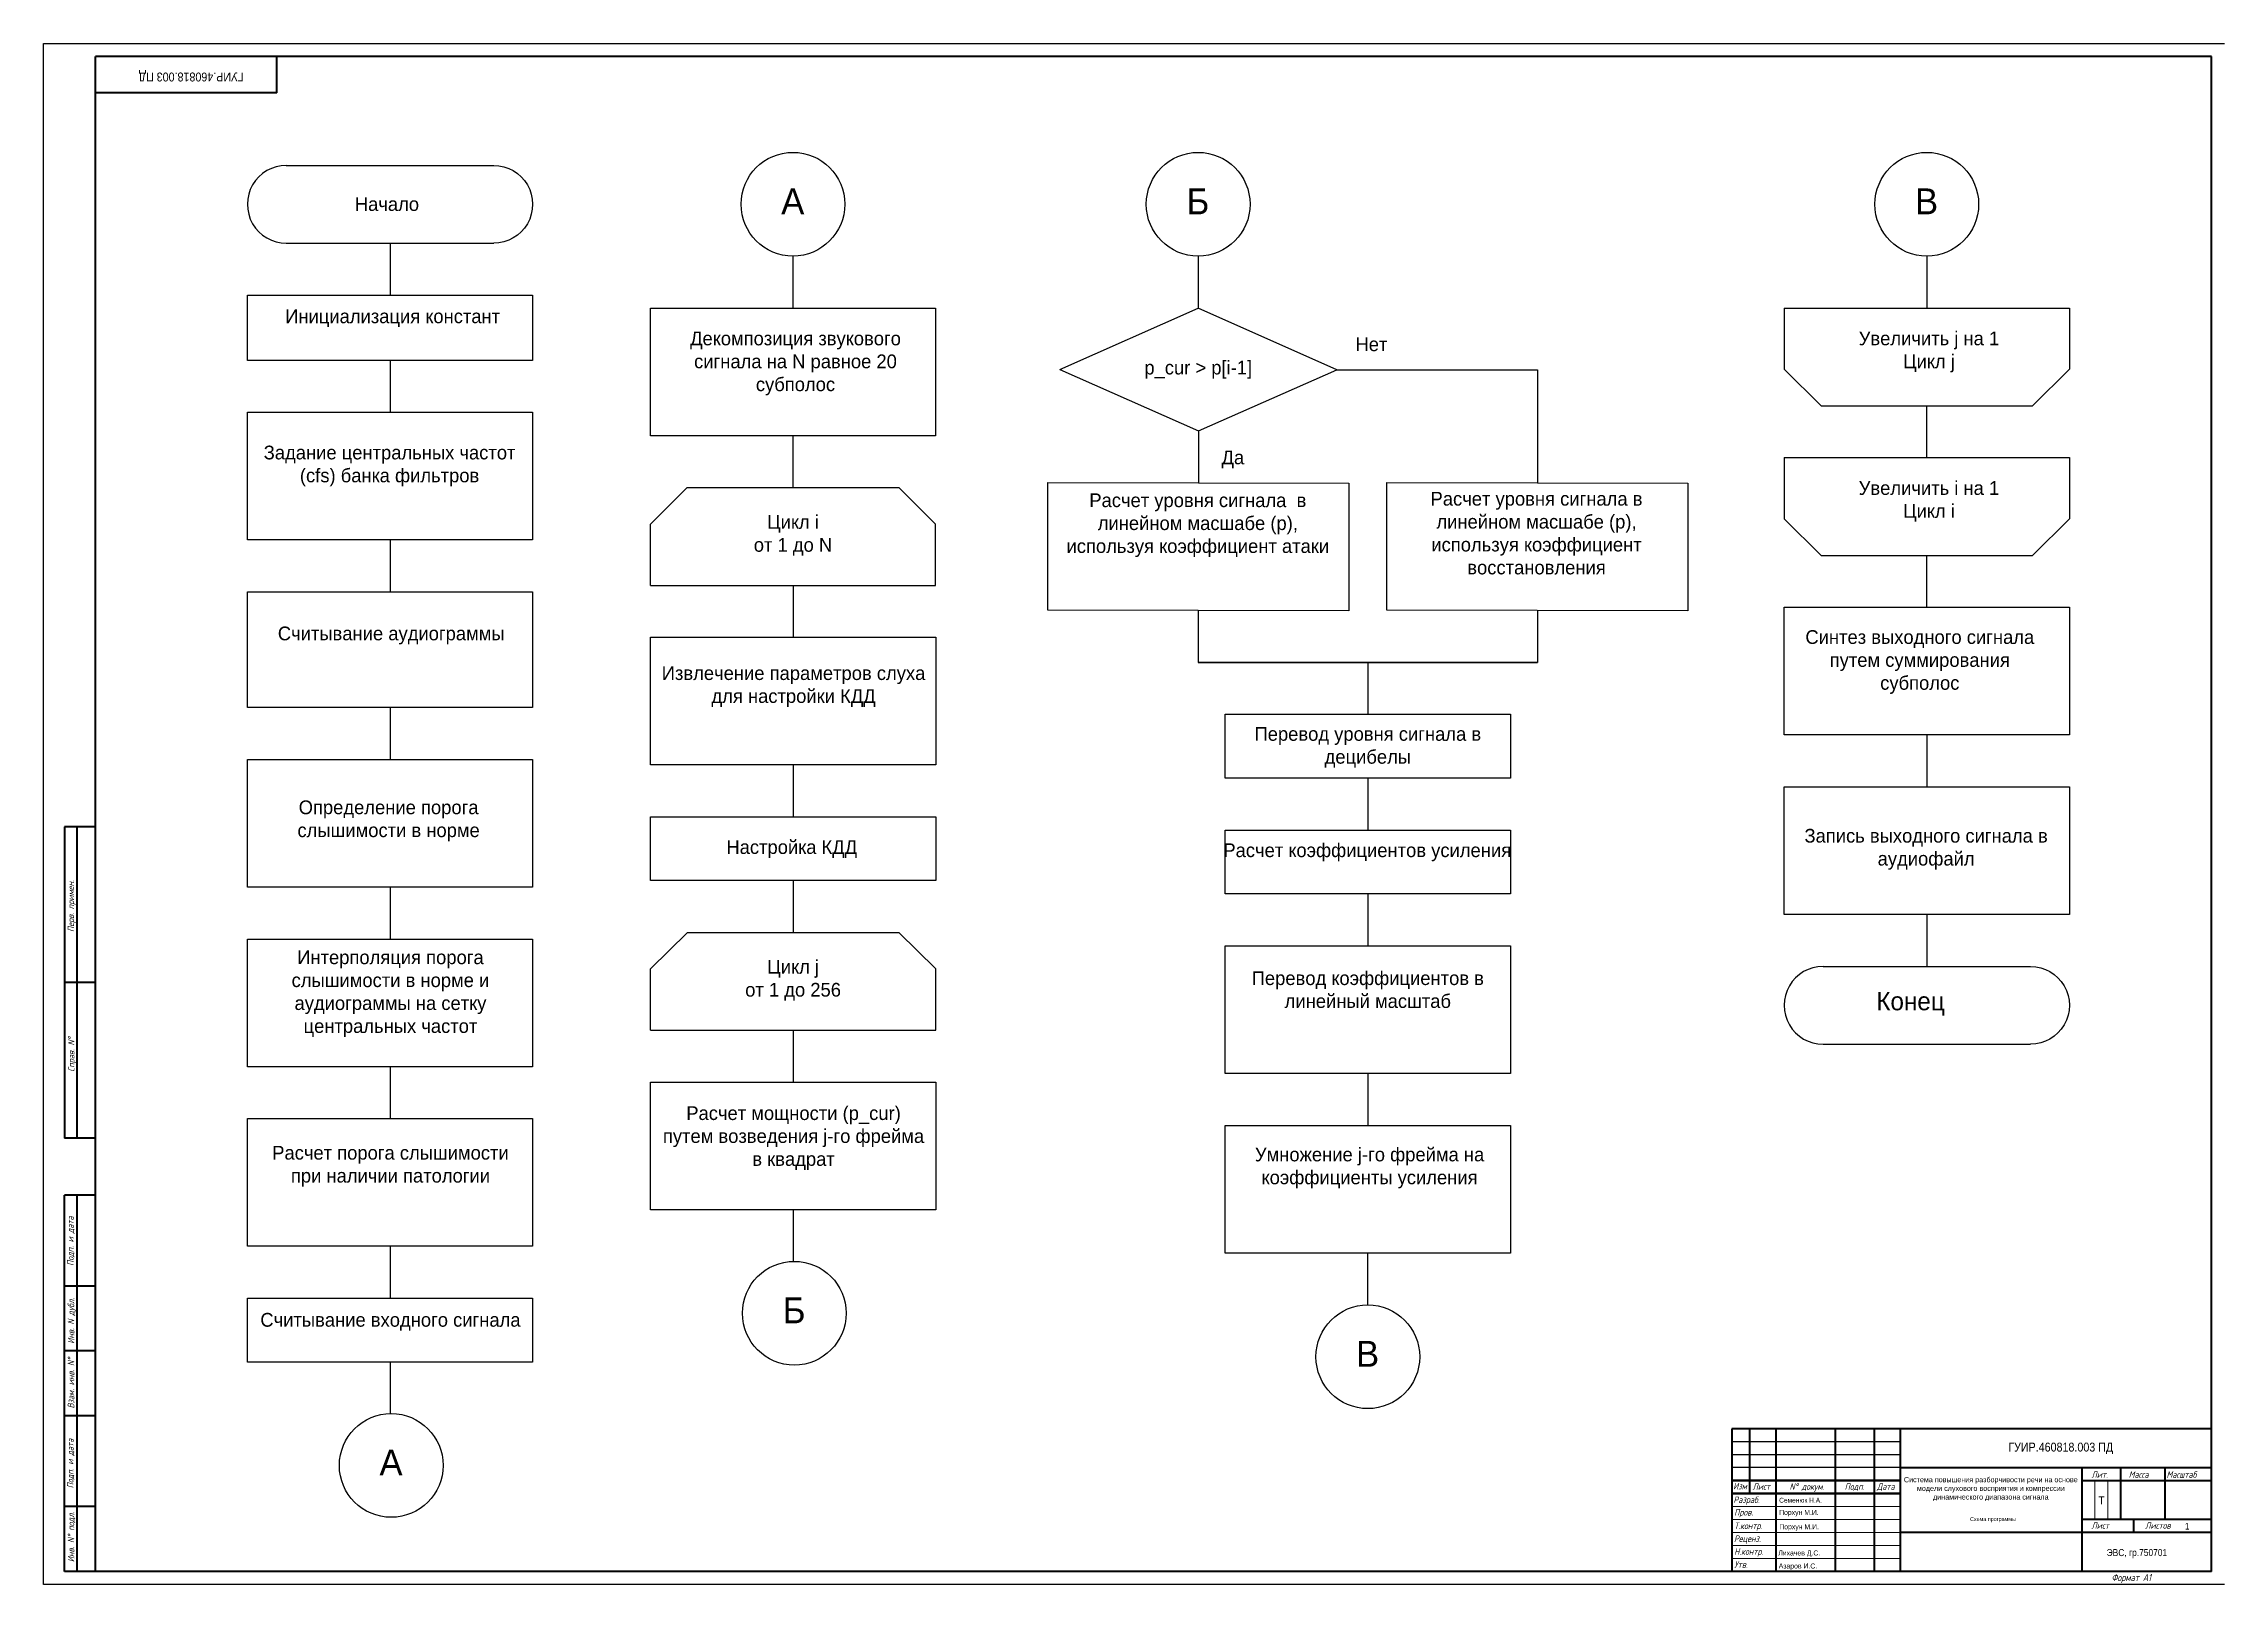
# Model space of a CAD drawing. Extents: x 21 to 3509, y 15 to 1466.
# Drawn here: x 2668 to 3509, y 795 to 1389 of the extents above; entities that cross this region are included whole.
import ezdxf

# ---------------------------------------------------------------- set-up
doc = ezdxf.new("R2010")
doc.units = 0
doc.header["$MEASUREMENT"] = 0
doc.linetypes.add('ACAD_ISO02W100', pattern=[15, 12, -3])
doc.layers.get('0').update_dxf_attribs({"linetype": 'CONTINUOUS'})
doc.layers.add('4-текст', color=7, linetype='CONTINUOUS', true_color=0x00ad00)
doc.layers.add('KONTUR', color=7, linetype='CONTINUOUS')
for name, color, linetype, lineweight in [('Основная', 7, 'CONTINUOUS', 40), ('текст', 7, 'CONTINUOUS', 30), ('тонкая', 7, 'CONTINUOUS', 20)]:
    doc.layers.add(name, color=color, linetype=linetype, lineweight=lineweight)
doc.styles.add('стиль1', font='romans.shx', dxfattribs={"width": 0.75, "oblique": 15, "height": 3.5})

msp = doc.modelspace()

# ---------------------------------------------------------------- texts
at = {"linetype": 'ACAD_ISO02W100', "lineweight": 30, "attachment_point": 1}
for s, width, insert, char_height in [('{\\Ftxt|c204;Начало }', 41.6105, (2787.93, 1330.1), 5.3), ('{\\Ftxt|c204;Конец }', 14.4599, (3374.68, 1023.63), 7)]:
    msp.add_mtext_dynamic_manual_height_columns(s, width=width, gutter_width=20.51, heights=[4.42], dxfattribs=dict(at, insert=insert, char_height=char_height))
at = {"linetype": 'ByBlock', "lineweight": 30, "attachment_point": 1}
for s, insert, char_height, width in [('\\pxqc;{\\Ftxt|c204;А}', (2906.04, 1333.51), 10, 101.5774), ('\\pxqc;{\\Ftxt|c204;Б}', (3062.28, 1333.51), 10, 101.5774), ('\\pxqc;{\\Ftxt|c204;В}', (3343.28, 1333.51), 10, 101.5774), ('\\pxqc;{\\Ftxt|c204;Инициализация констант}', (2751.74, 1286.83), 5.3, 101.5774), ('\\pxqc;{\\Ftxt|c204;Увеличить }j {\\Ftxt|c204;на 1}^J{\\Ftxt|c204;Цикл }j', (3344.2, 1278.31), 5.3, 101.5774), ('\\pxqc;{\\Ftxt|c204;Декомпозиция звукового сигнала на }N {\\Ftxt|c204;равное }20{\\Ftxt|c204; субполос }', (2907.09, 1278.29), 5.3, 101.5774), ('\\pxqc;{\\Ftxt|c204;Нет}', (3166.68, 1276.05), 5.3, 26.6014), ('\\pxqc;p_cur >{\\Ftxt|c204; }p[i-1]', (3062.41, 1267.06), 5.3, 101.5774), ('\\pxqc;{\\Ftxt|c204;Задание центральных частот (}cfs{\\Ftxt|c204;) банка фильтров}', (2750.56, 1234.31), 5.3, 101.5774), ('\\pxqc;{\\Ftxt|c204;Да}', (3113.25, 1232.42), 5.3, 26.6014), ('\\pxqc;{\\Ftxt|c204;Увеличить }i {\\Ftxt|c204;на 1}^J{\\Ftxt|c204;Цикл }i', (3344.2, 1220.62), 5.3, 101.5774), ('\\pxqc;{\\Ftxt|c204;Расчет уровня сигнала} {\\Ftxt|c204; в линейном масшабе (}p{\\Ftxt|c204;), используя коэффициент атаки}', (3062.25, 1215.91), 5.3, 101.5774), ('\\pxqc;{\\Ftxt|c204;Расчет уровня сигнала} {\\Ftxt|c204;в линейном масшабе (}p{\\Ftxt|c204;), используя коэффициент восстановления  }', (3189.72, 1216.49), 5.3, 107.8546), ('\\pxqc;{\\Ftxt|c204;Цикл }i{\\Ftxt|c204;^Jот 1 до }N', (2906.12, 1207.55), 5.3, 101.5774), ('\\pxqc;{\\Ftxt|c204;Считывание аудиограммы}', (2751.17, 1164.56), 5.3, 101.5774), ('\\pxqc;{\\Ftxt|c204;Синтез выходного сигнала путем суммирования субполос}', (3340.68, 1163.17), 5.3, 101.5774), ('\\pxqc;{\\Ftxt|c204;Извлечение параметров слуха для настройки КДД}', (2906.34, 1149.26), 5.3, 101.5774), ('\\pxqc;{\\Ftxt|c204;Перевод уровня сигнала в децибелы}', (3125.23, 1125.83), 5.3, 106.731), ('\\pxqc;{\\Ftxt|c204;Определение порога слышимости в норме}', (2750.18, 1097.53), 5.3, 101.5774), ('\\pxqc;{\\Ftxt|c204;Запись выходного сигнала в аудиофайл}', (3343.11, 1086.57), 5.3, 101.5774), ('\\pxqc;{\\Ftxt|c204;Настройка КДД}', (2905.66, 1082.2), 5.3, 101.5774), ('\\pxqc;{\\Ftxt|c204;Расчет коэффициентов усиления}', (3126.02, 1080.98), 5.3, 104.7028), ('\\pxqc;{\\Ftxt|c204;Интерполяция порога слышимости в норме и аудиограммы на сетку центральных частот}', (2750.89, 1039.71), 5.3, 101.5774), ('\\pxqc;{\\Ftxt|c204;Цикл }j{\\Ftxt|c204;^Jот 1 до }256', (2906.16, 1036.03), 5.3, 101.5774), ('\\pxqc;{\\Ftxt|c204;Перевод коэффициентов в линейный масштаб}', (3125.23, 1031.66), 5.3, 106.731), ('\\pxqc;{\\Ftxt|c204;Расчет мощности (}p_cur{\\Ftxt|c204;)} {\\Ftxt|c204;путем возведения }j-{\\Ftxt|c204;го фрейма в квадрат }', (2906.34, 979.62), 5.3, 101.5774), ('\\pxqc;{\\Ftxt|c204;Расчет порога слышимости при наличии патологии}', (2750.89, 964.35), 5.3, 101.5774), ('\\pxqc;{\\Ftxt|c204;Умножение }j-{\\Ftxt|c204;го фрейма на коэффициенты усиления}', (3125.91, 963.69), 5.3, 106.731), ('\\pxqc;{\\Ftxt|c204;Считывание входного сигнала}', (2750.89, 899.94), 5.3, 101.5774), ('\\pxqc;{\\Ftxt|c204;Б}', (2906.56, 905.96), 10, 101.5774), ('\\pxqc;{\\Ftxt|c204;В}', (3127.71, 889.19), 10, 101.5774), ('\\pxqc;{\\Ftxt|c204;А}', (2751.11, 847.29), 10, 101.5774)]:
    msp.add_mtext(s, dxfattribs=dict(at, insert=insert, char_height=char_height, width=width))
at = {"layer": '4-текст', "lineweight": -3, "width": 0.9}
msp.add_text('ГУИР.460818.003 ПД', height=3.43, rotation=180, dxfattribs=at).set_placement((2745.07, 1378.15))
for s, height, p in [('ГУИР.460818.003 ПД', 3.43, (3425.59, 846.51)), ('Семенюк Н.А.', 1.8564, (3337.21, 826.82)), ('Т', 3.09, (3460.42, 826.13)), ('Порхун М.И.', 1.9291, (3337.21, 822.08)), ('Порхун М.И.', 1.9291, (3337.27, 816.55)), ('1', 2.5, (3493.7, 816.45)), ('Лихачев Д.С.', 1.9291, (3336.88, 806.44)), ('ЭВС, гр.750701', 2.695, (3463.51, 806.21)), ('Азаров И.С.', 1.9291, (3337.05, 801.42))]:
    msp.add_text(s, height=height, dxfattribs=at).set_placement(p)
at = {"layer": '4-текст', "attachment_point": 1}
for s, width, gutter_width, heights, insert, char_height in [('\\pxqc;{\\Ftxt|c204;Система повышения разборчивости речи на основе модели слухового восприятия и компрессии динамического диапазона сигнала   \\P    }', 70.3048, 0, [16.91], (3383.7, 836.67), 2), ('\\pxi-3,l4,qc,t4;{\\Ftxt|c204;Схема^Iпрограммы}', 70, 35, [5.73], (3383.92, 821.21), 1.5)]:
    msp.add_mtext_dynamic_manual_height_columns(s, width=width, gutter_width=gutter_width, heights=heights, dxfattribs=dict(at, insert=insert, char_height=char_height))
at = {"layer": 'текст', "style": 'стиль1', "oblique": 15, "width": 0.75}
for s, p in [('Перв. примен.', (2679.68, 1046.81)), ('Справ. N%%d', (2679.83, 992.93)), ('Подп. и дата', (2679.5, 918.07)), ('Инв. N дубл.', (2679.74, 888.05)), ('Взам. инв. N%%d', (2679.74, 863.12)), ('Подп. и дата', (2679.45, 832.33)), ('Инв. N%%d подл.', (2679.74, 803.87))]:
    msp.add_text(s, height=2.5, rotation=90, dxfattribs=at).set_placement(p)
for s, height, p in [('Изм', 2.5, (3319.47, 831.91)), ('Лист', 2.5, (3326.94, 831.76)), ('N%%d докум. ', 2.5, (3341.23, 831.76)), ('Подп.', 2.5, (3362.48, 831.76)), ('Дата', 2.5, (3374.93, 831.76)), ('Лит.', 2.5, (3457.64, 836.37)), ('Масса', 2.5, (3472.02, 836.37)), ('Масштаб', 2.5, (3486.61, 836.37)), ('Разраб.', 2.5, (3319.58, 826.66)), ('Пров.', 2.5, (3319.88, 821.83)), ('Т.контр.', 2.5, (3319.88, 816.63)), ('Лист', 2.5, (3457.64, 816.75)), ('Листов', 2.5, (3478.36, 816.75)), ('Реценз.', 2.5, (3319.79, 811.66)), ('Н.контр.', 2.5, (3319.88, 806.71)), ('Утв.', 2.5, (3319.88, 801.69)), ('Формат А1', 2.75, (3465.39, 796.55))]:
    msp.add_text(s, height=height, dxfattribs=at).set_placement(p)

# ---------------------------------------------------------------- linework, layer by layer
at = {"linetype": 'ByBlock', "lineweight": 30}
for p, q in [((2761.51, 1342.37), (2841.51, 1342.37)), ((2761.51, 1312.37), (2841.51, 1312.37)), ((2801.51, 1312.37), (2801.51, 1292.37)), ((2956.91, 1307.37), (2956.91, 1287.37)), ((3113.2, 1307.37), (3113.2, 1287.37)), ((3394.16, 1307.37), (3394.16, 1287.37)), ((3059.83, 1263.61), (3113.2, 1287.37)), ((3166.68, 1263.59), (3113.2, 1287.37)), ((3339.16, 1287.37), (3449.16, 1287.37)), ((3339.16, 1287.37), (3339.16, 1263.74)), ((3449.16, 1287.37), (3449.16, 1263.74)), ((2801.51, 1267.17), (2801.51, 1247.17)), ((3059.83, 1263.61), (3113.25, 1239.96)), ((3113.25, 1239.96), (3166.68, 1263.59)), ((3166.68, 1263.59), (3243.97, 1263.59)), ((3243.97, 1263.59), (3243.97, 1219.96)), ((3339.16, 1263.74), (3353.39, 1249.68)), ((3449.16, 1263.74), (3434.93, 1249.68)), ((3353.39, 1249.68), (3434.93, 1249.68)), ((3394.16, 1229.68), (3394.16, 1249.68)), ((2956.91, 1238.14), (2956.91, 1218.14)), ((3113.25, 1239.96), (3113.25, 1219.96)), ((3339.16, 1229.68), (3449.16, 1229.68)), ((3339.16, 1229.68), (3339.16, 1206.05)), ((3449.16, 1229.68), (3449.16, 1206.05)), ((2901.91, 1204.09), (2916.14, 1218.14)), ((2916.14, 1218.14), (2997.68, 1218.14)), ((3011.91, 1204.09), (2997.68, 1218.14)), ((2901.91, 1180.45), (2901.91, 1204.09)), ((3011.91, 1180.45), (3011.91, 1204.09)), ((3339.16, 1206.05), (3353.39, 1192)), ((3449.16, 1206.05), (3434.93, 1192)), ((2801.51, 1197.94), (2801.51, 1177.94)), ((3353.39, 1192), (3434.93, 1192)), ((3394.16, 1172), (3394.16, 1192)), ((2901.91, 1180.45), (3011.91, 1180.45)), ((2956.96, 1180.45), (2956.96, 1160.45)), ((3113.2, 1170.73), (3113.2, 1150.73)), ((3243.97, 1170.73), (3243.97, 1150.73)), ((3178.59, 1150.73), (3178.59, 1130.73)), ((2801.51, 1133.33), (2801.51, 1113.33)), ((3394.16, 1122.77), (3394.16, 1102.77)), ((2956.96, 1111.23), (2956.96, 1091.23)), ((3178.59, 1106.12), (3178.59, 1086.12)), ((2801.51, 1064.1), (2801.51, 1044.1)), ((2956.96, 1066.61), (2956.96, 1046.61)), ((3178.59, 1061.5), (3178.59, 1041.5)), ((3394.16, 1053.54), (3394.16, 1033.54)), ((2901.96, 1032.56), (2916.19, 1046.61)), ((2916.19, 1046.61), (2997.72, 1046.61)), ((3011.96, 1032.56), (2997.72, 1046.61)), ((2901.96, 1008.93), (2901.96, 1032.56)), ((3011.96, 1008.93), (3011.96, 1032.56)), ((3354.16, 1033.54), (3434.16, 1033.54)), ((2901.96, 1008.93), (3011.96, 1008.93)), ((2956.96, 1008.93), (2956.96, 988.93)), ((3354.16, 1003.54), (3434.16, 1003.54)), ((2801.51, 994.87), (2801.51, 974.87)), ((3178.59, 992.27), (3178.59, 972.27)), ((2956.96, 939.7), (2956.96, 919.7)), ((2801.51, 925.64), (2801.51, 905.64)), ((3178.59, 903.05), (3178.59, 923.05)), ((2801.51, 881.03), (2801.51, 861.03))]:
    msp.add_line(p, q, dxfattribs=at)
at = {"linetype": 'ByBlock', "lineweight": 35}
msp.add_line((3113.2, 1150.73), (3243.97, 1150.73), dxfattribs=at)
for p, q in [((3383.92, 850.3), (3318.92, 850.3)), ((3383.92, 845.3), (3318.92, 845.3)), ((3383.92, 840.3), (3318.92, 840.3)), ((3453.92, 800.3), (3453.92, 800.3))]:
    msp.add_line(p, q)
at = {"lineweight": 50}
for p, q in [((3383.92, 835.3), (3318.92, 835.3)), ((3383.92, 830.3), (3318.92, 830.3))]:
    msp.add_line(p, q, dxfattribs=at)
at = {"linetype": 'ByBlock', "lineweight": 30}
for points in [[(2856.51, 1267.17), (2746.51, 1267.17), (2746.51, 1292.37), (2856.51, 1292.37)], [(3011.91, 1238.14), (2901.91, 1238.14), (2901.91, 1287.37), (3011.91, 1287.37)], [(2856.51, 1197.94), (2746.51, 1197.94), (2746.51, 1247.17), (2856.51, 1247.17)], [(3171.26, 1170.58), (3055.24, 1170.88), (3055.24, 1220.11), (3171.26, 1219.81)], [(3301.98, 1170.58), (3185.96, 1170.88), (3185.96, 1220.11), (3301.98, 1219.81)], [(2856.51, 1133.33), (2746.51, 1133.33), (2746.51, 1177.94), (2856.51, 1177.94)], [(3449.16, 1122.77), (3339.16, 1122.77), (3339.16, 1172), (3449.16, 1172)], [(3011.96, 1111.23), (2901.96, 1111.23), (2901.96, 1160.45), (3011.96, 1160.45)], [(3233.59, 1106.12), (3123.59, 1106.12), (3123.59, 1130.73), (3233.59, 1130.73)], [(2856.51, 1064.1), (2746.51, 1064.1), (2746.51, 1113.33), (2856.51, 1113.33)], [(3449.16, 1053.54), (3339.16, 1053.54), (3339.16, 1102.77), (3449.16, 1102.77)], [(3011.96, 1066.61), (2901.96, 1066.61), (2901.96, 1091.23), (3011.96, 1091.23)], [(3233.59, 1061.5), (3123.59, 1061.5), (3123.59, 1086.12), (3233.59, 1086.12)], [(2856.51, 994.87), (2746.51, 994.87), (2746.51, 1044.1), (2856.51, 1044.1)], [(3233.59, 992.27), (3123.59, 992.27), (3123.59, 1041.5), (3233.59, 1041.5)], [(3011.96, 939.7), (2901.96, 939.7), (2901.96, 988.93), (3011.96, 988.93)], [(2856.51, 925.64), (2746.51, 925.64), (2746.51, 974.87), (2856.51, 974.87)], [(3233.59, 923.05), (3123.59, 923.05), (3123.59, 972.27), (3233.59, 972.27)], [(2856.51, 881.03), (2746.51, 881.03), (2746.51, 905.64), (2856.51, 905.64)]]:
    msp.add_lwpolyline(points, close=True, dxfattribs=at)
for centre in [(2956.91, 1327.37), (3113.16, 1327.37), (3394.16, 1327.37), (2957.43, 899.82), (3178.59, 883.05), (2801.98, 841.15)]:
    msp.add_circle(centre, 20, dxfattribs=at)
for centre in [(2761.51, 1327.37), (3354.16, 1018.54)]:
    msp.add_ellipse(centre, major_axis=(0, 15), ratio=1, start_param=0, end_param=3.141593, dxfattribs=at)
at = {"linetype": 'ByBlock', "lineweight": 30, "extrusion": (0, 0, -1)}
for centre in [(2841.51, 1327.37), (3434.16, 1018.54)]:
    msp.add_ellipse(centre, major_axis=(0, 15), ratio=1, start_param=0, end_param=3.141593, dxfattribs=at)
at = {"layer": 'KONTUR'}
for p, q in [((2667.92, 795.3), (2667.92, 1389.3)), ((2667.92, 1389.3), (3508.92, 1389.3)), ((3508.92, 795.3), (2667.92, 795.3))]:
    msp.add_line(p, q, dxfattribs=at)
at = {"layer": 'Основная'}
for p, q in [((2687.92, 840.3), (2687.92, 1384.3)), ((3503.92, 1384.3), (2687.92, 1384.3)), ((2757.92, 1370.3), (2757.92, 1384.3)), ((3503.92, 800.3), (3503.92, 1384.3)), ((2757.92, 1370.3), (2687.92, 1370.3)), ((2675.92, 1087.3), (2675.92, 967.3)), ((2687.92, 1087.3), (2675.92, 1087.3)), ((2680.92, 967.3), (2680.92, 1087.3)), ((2687.92, 1027.3), (2675.92, 1027.3)), ((2687.92, 967.3), (2675.92, 967.3)), ((2675.92, 800.3), (2675.92, 945.3)), ((2687.92, 945.3), (2675.92, 945.3)), ((2680.92, 800.3), (2680.92, 945.3)), ((2687.92, 910.3), (2675.92, 910.3)), ((2687.92, 885.3), (2675.92, 885.3)), ((2687.92, 860.3), (2675.92, 860.3)), ((3318.92, 855.3), (3318.92, 800.3)), ((3503.92, 855.3), (3318.92, 855.3)), ((3325.92, 830.3), (3325.92, 855.3)), ((3335.92, 855.3), (3335.92, 800.3)), ((3358.92, 800.3), (3358.92, 855.3)), ((3373.92, 855.3), (3373.92, 800.3)), ((3383.92, 855.3), (3383.92, 800.3)), ((2687.92, 800.3), (2687.92, 840.3)), ((3383.92, 840.3), (3503.92, 840.3)), ((3453.92, 840.3), (3453.92, 800.3)), ((3453.92, 835.3), (3503.92, 835.3)), ((3468.92, 840.3), (3468.92, 820.3)), ((3485.92, 840.3), (3485.92, 820.3)), ((2687.92, 825.3), (2675.92, 825.3)), ((3503.92, 820.3), (3453.92, 820.3)), ((3473.92, 820.3), (3473.92, 815.3)), ((3503.92, 815.3), (3383.92, 815.3)), ((3503.92, 800.3), (2675.92, 800.3))]:
    msp.add_line(p, q, dxfattribs=at)
at = {"layer": 'тонкая'}
for p, q in [((3458.91, 835.09), (3458.91, 820.3)), ((3463.99, 835.09), (3463.99, 820.3)), ((3318.92, 825.3), (3383.92, 825.3)), ((3383.92, 820.3), (3318.92, 820.3)), ((3383.92, 815.3), (3318.92, 815.3))]:
    msp.add_line(p, q, dxfattribs=at)
for points in [[(3318.92, 810.3), (3383.92, 810.3)], [(3318.92, 805.3), (3383.92, 805.3)]]:
    msp.add_lwpolyline(points, dxfattribs=at)

msp.set_redraw_order([(e.dxf.handle, doc.entitydb.next_handle()) for e in msp.query("TEXT MTEXT ATTDEF DIMENSION ARC_DIMENSION")])  # texts and dimensions are drawn at this point

doc.saveas('drawing.dxf')
